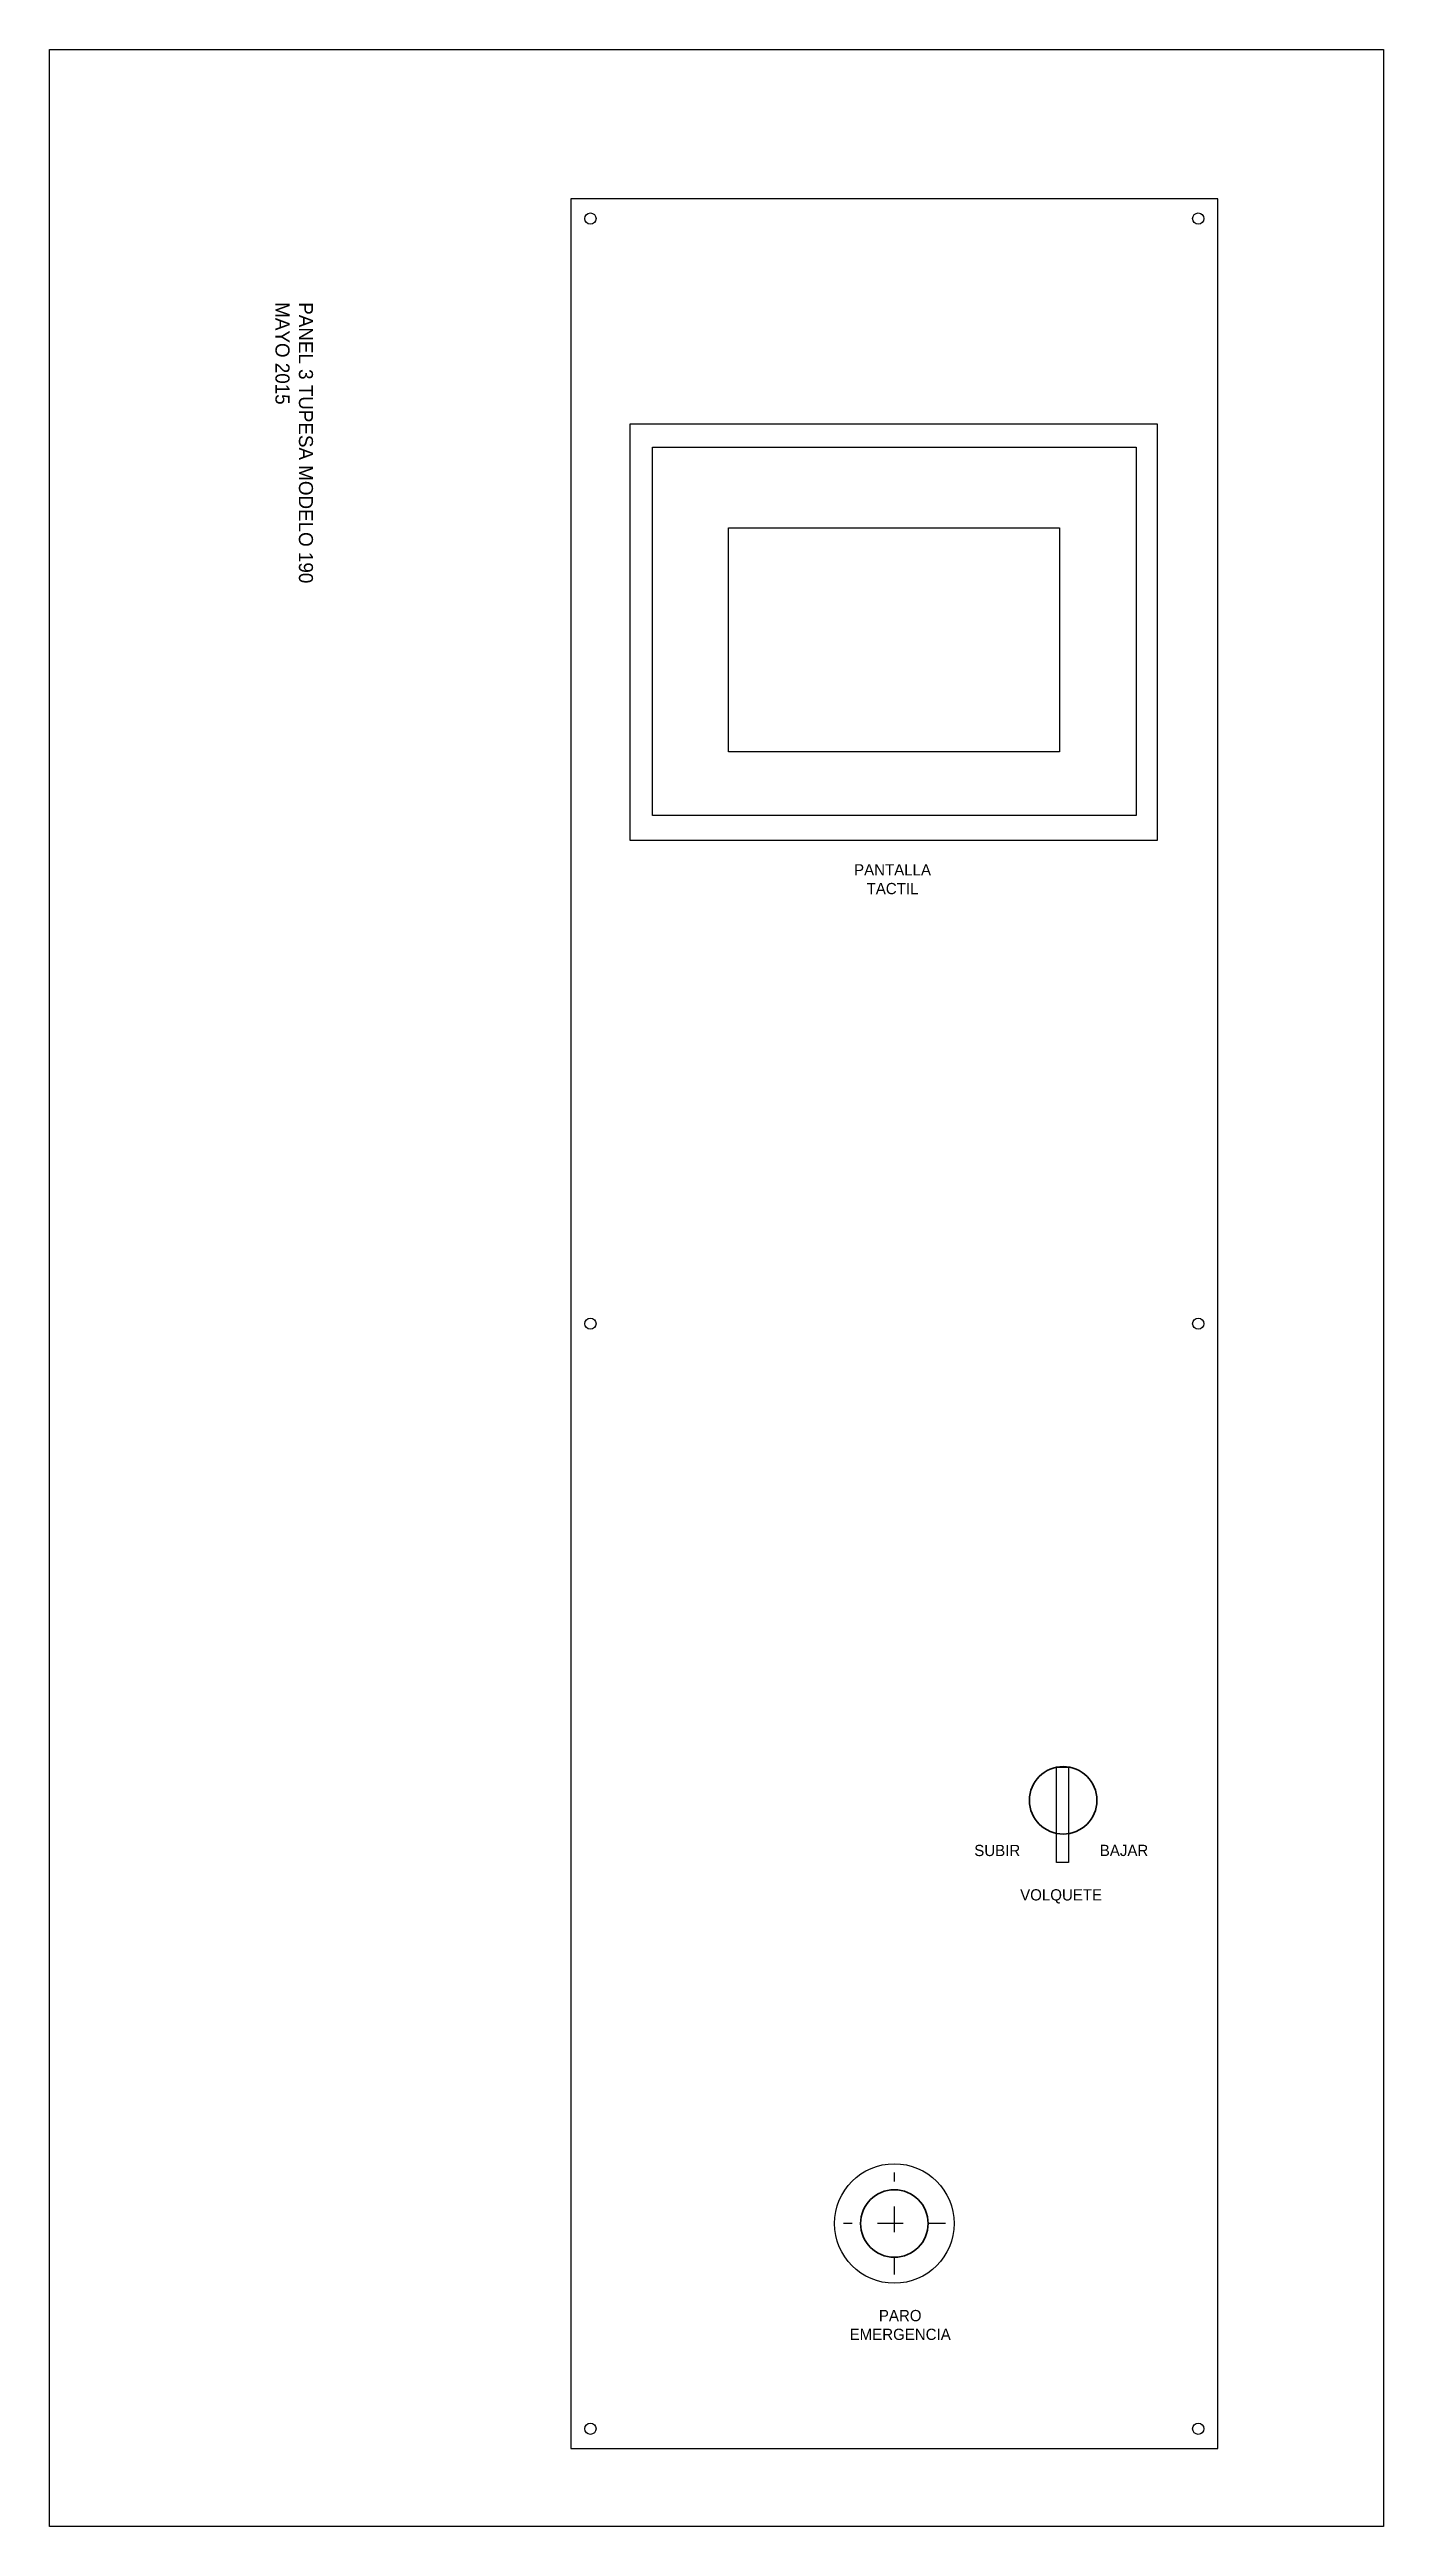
# Model space of a CAD drawing. Header units: millimetres. Extents: x 484 to 5511, y 1144 to 4084.
# Drawn here: x 1633 to 2107, y 2097 to 2978 of the extents above; entities that cross this region are included whole.
import ezdxf

# ---------------------------------------------------------------- set-up
doc = ezdxf.new("R2010")
doc.units = ezdxf.units.MM
doc.linetypes.add('ACAD_ISO03W100', pattern=[30, 12, -18])

msp = doc.modelspace()

# ---------------------------------------------------------------- texts
at = {"insert": (1726.563, 2887.755), "char_height": 5, "width": 266.63863, "attachment_point": 1, "rotation": 270}
msp.add_mtext('PANEL 3 TUPESA MODELO 190\\PMAYO 2015', dxfattribs=at)
at = {"char_height": 4, "attachment_point": 2}
for s, insert, width in [('PANTALLA\\PTACTIL', (1932.542, 2687.91), 20.35579), ('SUBIR', (1969.762, 2339.166), 20.35579), ('BAJAR', (2014.824, 2339.191), 20.35579), ('VOLQUETE', (1992.464, 2323.38), 47.4195), ('PARO EMERGENCIA', (1935.266, 2173.76), 20.35579)]:
    msp.add_mtext(s, dxfattribs=dict(at, insert=insert, width=width))

# ---------------------------------------------------------------- linework, layer by layer
at = {"lineweight": 25}
for p, q in [((1818.186, 2924.5), (1818.186, 2124.5)), ((2048.186, 2924.5), (1818.186, 2924.5)), ((2048.186, 2124.5), (2048.186, 2924.5)), ((1847.186, 2836.25), (2019.186, 2836.25)), ((1847.186, 2705.25), (1847.186, 2836.25)), ((2019.186, 2836.25), (2019.186, 2705.25)), ((2019.186, 2705.25), (1847.186, 2705.25)), ((1818.186, 2124.5), (2048.186, 2124.5))]:
    msp.add_line(p, q, dxfattribs=at)
at = {"linetype": 'ACAD_ISO03W100', "lineweight": -3, "ltscale": 0.5}
for p, q in [((1933.186, 2204.5), (1933.186, 2222.626)), ((1933.186, 2204.5), (1915.059, 2204.5)), ((1951.312, 2204.5), (1933.186, 2204.5)), ((1933.186, 2186.373), (1933.186, 2204.5))]:
    msp.add_line(p, q, dxfattribs=at)
for points in [[(1632.943, 2977.616), (2107.016, 2977.616), (2107.016, 2096.766), (1632.943, 2096.766)], [(1839.331, 2844.561), (2026.641, 2844.561), (2026.641, 2696.337), (1839.331, 2696.337)], [(1874.208, 2807.553), (1991.873, 2807.553), (1991.873, 2727.828), (1874.208, 2727.828)], [(1990.822, 2366.839), (1995.142, 2366.839), (1995.142, 2332.89), (1990.822, 2332.89)]]:
    msp.add_lwpolyline(points, close=True)
for centre, radius in [((1825.186, 2917.5), 2), ((2041.186, 2917.5), 2), ((1825.186, 2524.5), 2), ((2041.186, 2524.5), 2), ((1933.186, 2204.5), 21.249), ((1825.186, 2131.5), 2), ((2041.186, 2131.5), 2)]:
    msp.add_circle(centre, radius)
at = {"lineweight": 35}
for centre in [(1993.186, 2355), (1933.186, 2204.5)]:
    msp.add_circle(centre, 12, dxfattribs=at)

msp.set_redraw_order([(e.dxf.handle, doc.entitydb.next_handle()) for e in msp.query("TEXT MTEXT ATTDEF DIMENSION ARC_DIMENSION")])  # texts and dimensions are drawn at this point

doc.saveas('drawing.dxf')
